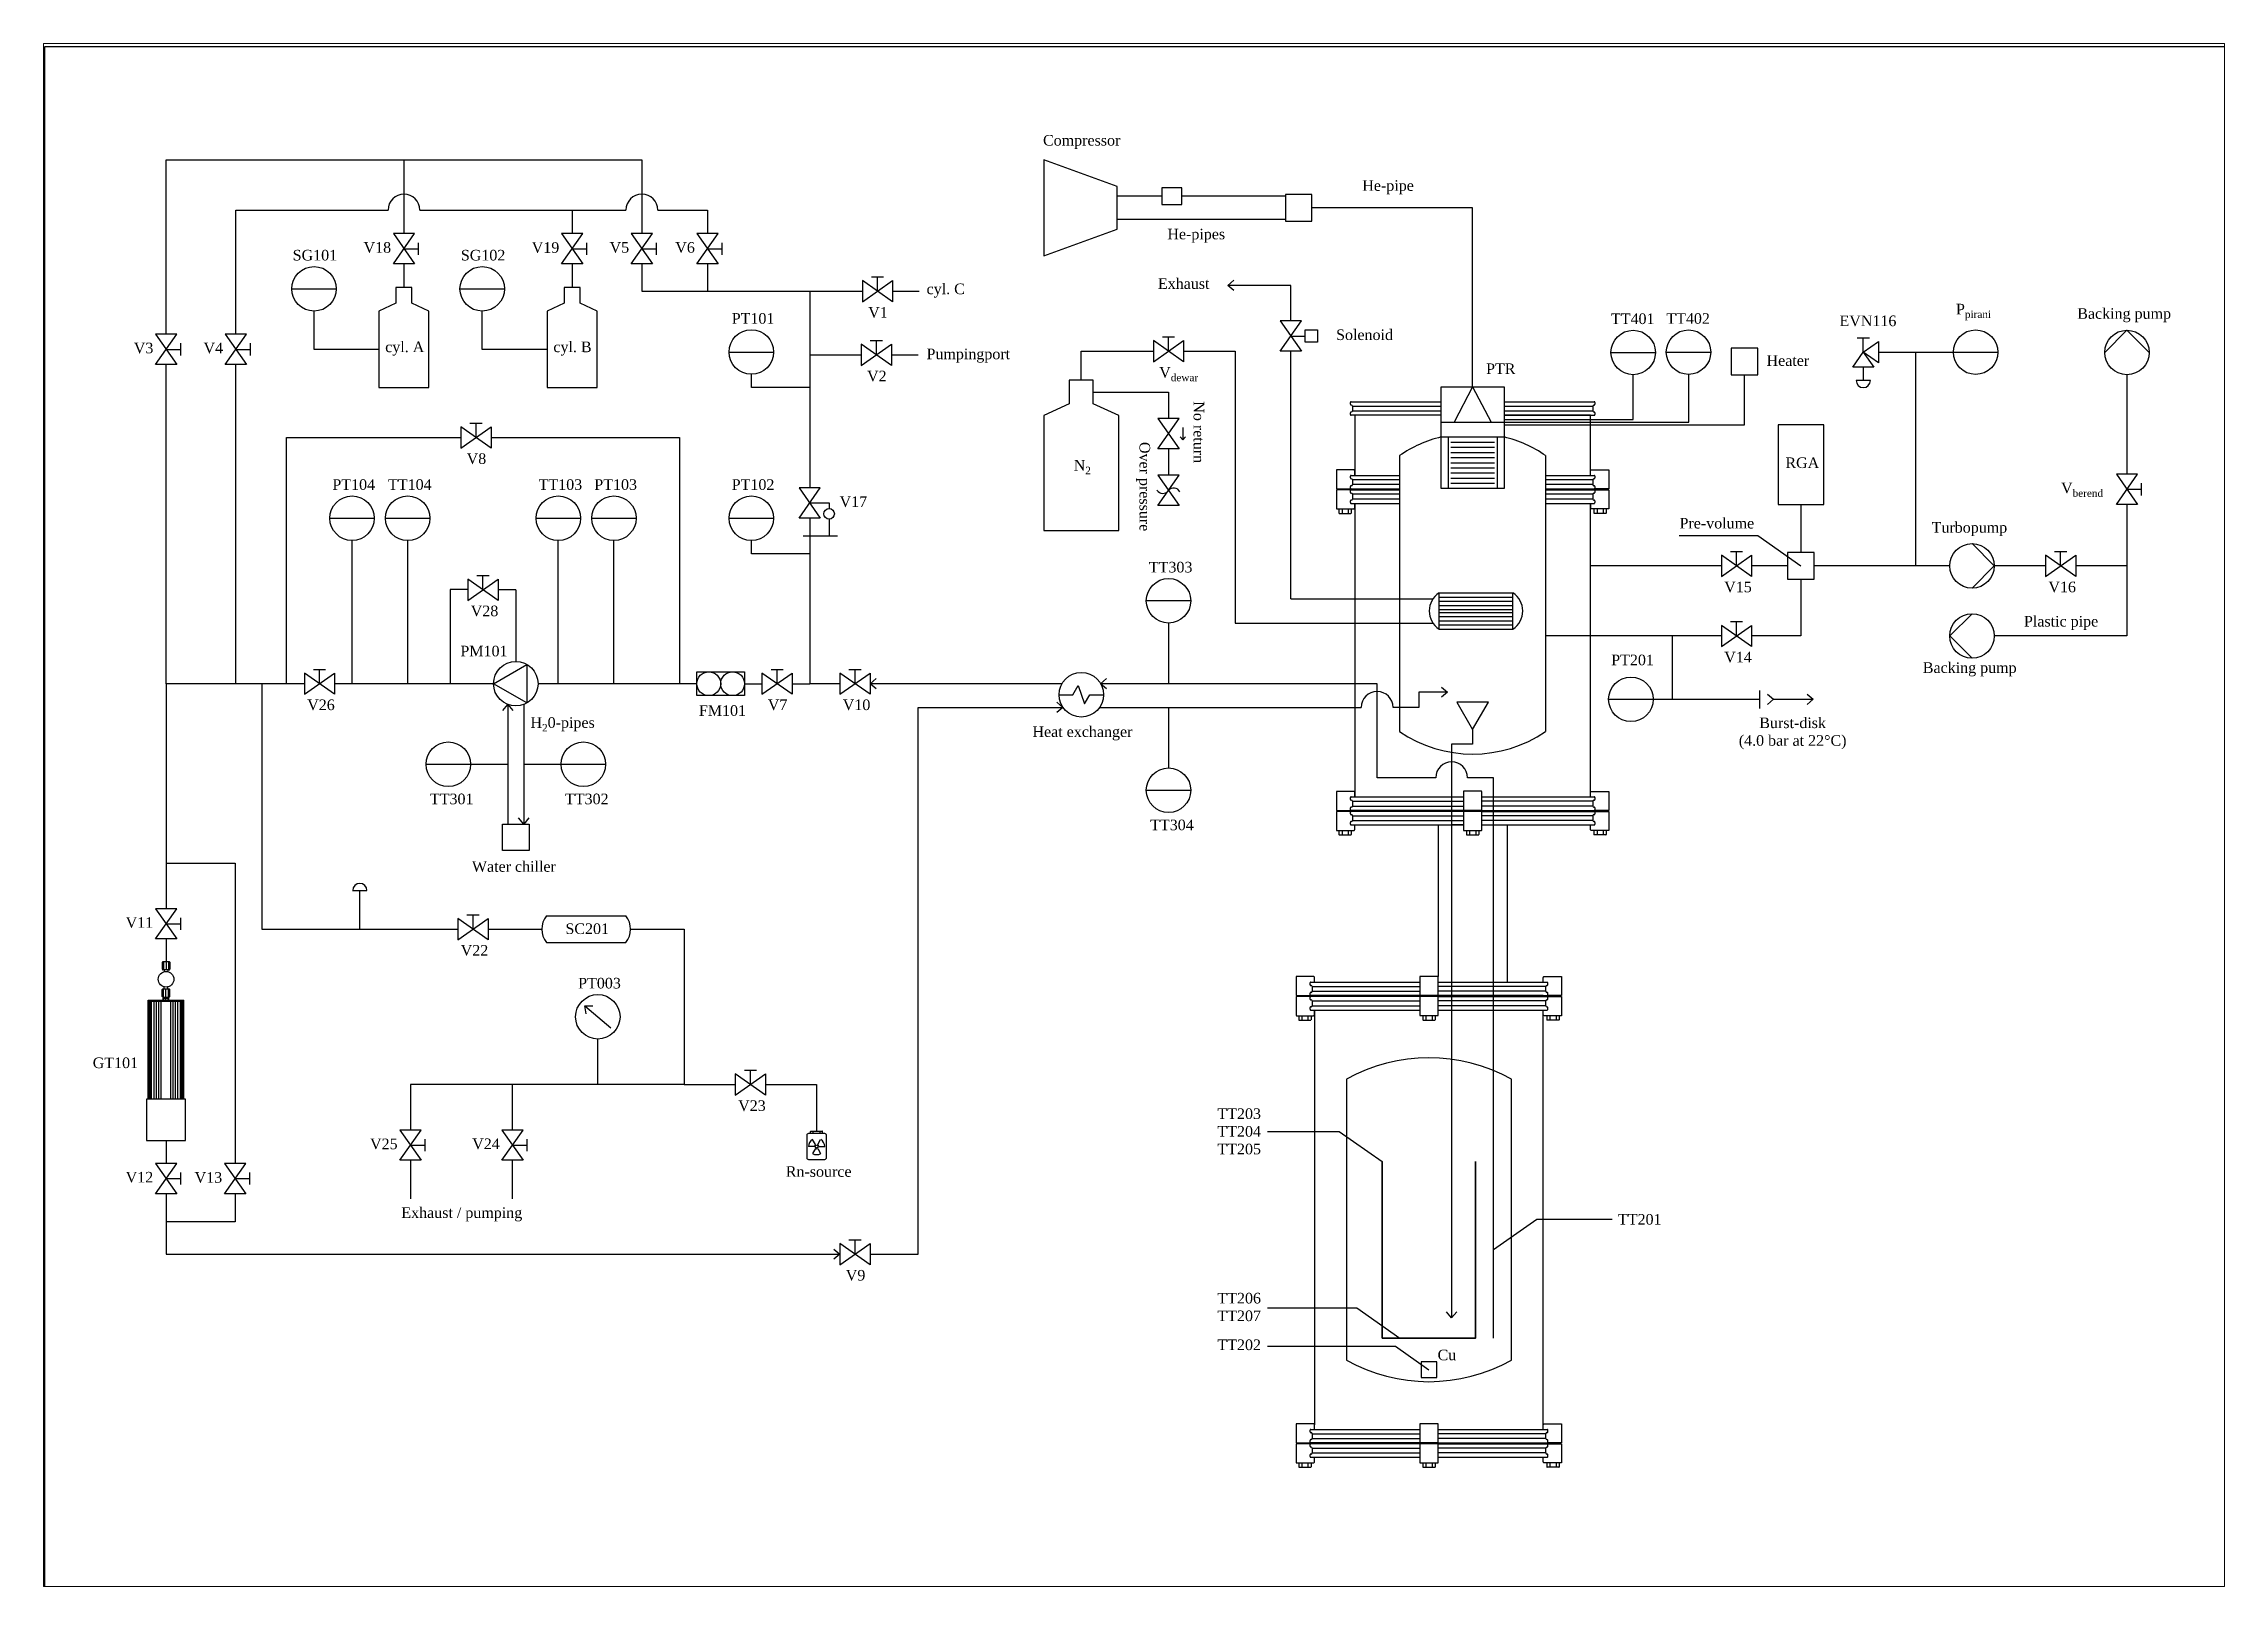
# Paper-space layout 'Layout1' of a CAD drawing. Header units: millimetres. Extents: x 30 to 267, y 21 to 189.
# The model-space entities are those that its viewports show. They can reach past a viewport. Long polylines and large blocks are cut down to what shows.
import ezdxf

# ---------------------------------------------------------------- set-up
doc = ezdxf.new("R2010")
doc.units = ezdxf.units.MM
doc.linetypes.add('ACAD_ISO02W100', pattern=[15, 12, -3])
doc.styles.get("Standard").update_dxf_attribs({"font": 'arial.ttf'})

psp = doc.layouts.get("Layout1")

msp = doc.modelspace()

# ---------------------------------------------------------------- texts
at = {"char_height": 20}
for s, insert, attachment_point in [('{\\fPalatino Linotype|b0|i0|c0|p18;Compressor}', (1884.4, 2803.1), 1), ('{\\fPalatino Linotype|b0|i0|c0|p18;He-pipe}', (2487.1, 2717.7), 1), ('{\\fPalatino Linotype|b0|i0|c0|p18;V18}', (601.8, 2600.9), 1), ('{\\fPalatino Linotype|b0|i0|c0|p18;V19}', (919.2, 2600.7), 1), ('{\\fPalatino Linotype|b0|i0|c0|p18;V5}', (1066.3, 2600.9), 1), ('{\\fPalatino Linotype|b0|i0|c0|p18;V6}', (1190.2, 2600.9), 1), ('{\\fPalatino Linotype|b0|i0|c0|p18;He-pipes}', (2119.1, 2626.2), 1), ('{\\fPalatino Linotype|b0|i0|c0|p18;SG101}', (468, 2586.3), 1), ('{\\fPalatino Linotype|b0|i0|c0|p18;SG102}', (785.5, 2586.3), 1), ('{\\fPalatino Linotype|b0|i0|c0|p18;cyl. C}', (1664.6, 2522.7), 1), ('{\\fPalatino Linotype|b0|i0|c0|p18;Exhaust}', (2101.3, 2532.7), 1), ('{\\fPalatino Linotype|b0|i0|c0|p18;V1}', (1554.4, 2478.4), 1), ('\\A1;{\\fPalatino Linotype|b0|i0|c0|p18;P\\H0.7x;\\S^ pirani;}', (3607.8, 2484.6), 1), ('{\\fPalatino Linotype|b0|i0|c0|p18;Backing pump}', (3836.7, 2476.3), 1), ('{\\fPalatino Linotype|b0|i0|c0|p18;PT101}', (1296.8, 2467), 1), ('{\\fPalatino Linotype|b0|i0|c0|p18;Solenoid}', (2437.6, 2436.2), 1), ('{\\fPalatino Linotype|b0|i0|c0|p18;TT401}', (2956.5, 2466.3), 1), ('{\\fPalatino Linotype|b0|i0|c0|p18;TT402}', (3061, 2466.8), 1), ('\\A1;{\\fPalatino Linotype|b0|i0|c0|p18;EVN116}', (3387.9, 2462.4), 1), ('{\\fPalatino Linotype|b0|i0|c0|p18;V3}', (168.1, 2411.2), 1), ('{\\fPalatino Linotype|b0|i0|c0|p18;V4}', (299.7, 2411.2), 1), ('{\\fPalatino Linotype|b0|i0|c0|p18;cyl. A}', (642.6, 2413.3), 1), ('{\\fPalatino Linotype|b0|i0|c0|p18;cyl. B}', (960.1, 2413.3), 1), ('{\\fPalatino Linotype|b0|i0|c0|p18;Pumpingport}', (1664.5, 2400), 1), ('{\\fPalatino Linotype|b0|i0|c0|p18;V2}', (1552.2, 2358.3), 1), ('\\A1;{\\fPalatino Linotype|b0|i0|c0|p18;V\\H0.7x;\\S^ dewar;}', (2103.7, 2365.3), 1), ('{\\fPalatino Linotype|b0|i0|c0|p18;PTR}', (2720.8, 2372.1), 1), ('{\\fPalatino Linotype|b0|i0|c0|p18;Heater}', (3250.2, 2387.5), 1), ('{\\fPalatino Linotype|b0|i0|c0|p18;V8}', (796.4, 2202.4), 1), ('\\A1;{\\fPalatino Linotype|b0|i0|c0|p18;N\\H0.7x;\\S^ 2;}', (1942.4, 2189.9), 1), ('{\\fPalatino Linotype|b0|i0|c0|p18;RGA}', (3285.8, 2194.7), 1), ('{\\fPalatino Linotype|b0|i0|c0|p18;PT104}', (543, 2153.5), 1), ('{\\fPalatino Linotype|b0|i0|c0|p18;TT104}', (648.1, 2153.5), 1), ('{\\fPalatino Linotype|b0|i0|c0|p18;TT103}', (932.3, 2153.5), 1), ('{\\fPalatino Linotype|b0|i0|c0|p18;PT103}', (1037.4, 2153.5), 1), ('{\\fPalatino Linotype|b0|i0|c0|p18;PT102}', (1296.8, 2153.5), 1), ('\\A1;{\\fPalatino Linotype|b0|i0|c0|p18;V\\H0.7x;\\S^ berend;}', (3806.1, 2147.1), 1), ('{\\fPalatino Linotype|b0|i0|c0|p18;V17}', (1500.4, 2121.3), 1), ('{\\fPalatino Linotype|b0|i0|c0|p18;Pre-volume}', (3085.9, 2080.6), 1), ('{\\fPalatino Linotype|b0|i0|c0|p18;Turbopump}', (3561.8, 2072.7), 1), ('{\\fPalatino Linotype|b0|i0|c0|p18;TT303}', (2084.2, 1997.7), 1), ('{\\fPalatino Linotype|b0|i0|c0|p18;V15}', (3170.3, 1960.3), 1), ('{\\fPalatino Linotype|b0|i0|c0|p18;V16}', (3782.2, 1960.3), 1), ('{\\fPalatino Linotype|b0|i0|c0|p18;V28}', (804.1, 1915.1), 1), ('{\\fPalatino Linotype|b0|i0|c0|p18;Plastic pipe}', (3736.1, 1895.6), 1), ('{\\fPalatino Linotype|b0|i0|c0|p18;PM101}', (784.6, 1839.4), 1), ('\\A1;{\\fPalatino Linotype|b0|i0|c0|p18;PT201}', (2957, 1822.6), 1), ('{\\fPalatino Linotype|b0|i0|c0|p18;V14}', (3170.3, 1828), 1), ('{\\fPalatino Linotype|b0|i0|c0|p18;Backing pump}', (3545.2, 1808.1), 1), ('{\\fPalatino Linotype|b0|i0|c0|p18;V26}', (495.4, 1738), 1), ('{\\fPalatino Linotype|b0|i0|c0|p18;V7}', (1364.9, 1738), 1), ('{\\fPalatino Linotype|b0|i0|c0|p18;V10}', (1506.4, 1738), 1), ('\\A1;{\\fPalatino Linotype|b0|i0|c0|p18;H\\H0.7x;\\S^ 2;\\H1.42857x;0-pipes}', (916.9, 1704.5), 1), ('{\\fPalatino Linotype|b0|i0|c0|p18;FM101}', (1234.8, 1727.1), 1), ('{\\fPalatino Linotype|b0|i0|c0|p18;Heat exchanger}', (1864.5, 1687.3), 1), ('\\pxqc;{\\fPalatino Linotype|b0|i0|c0|p18;Burst-disk\\P(4.0 bar at 22°C)}', (3158.2, 1704), 1), ('{\\fPalatino Linotype|b0|i0|c0|p18;TT301}', (727.1, 1560.4), 1), ('{\\fPalatino Linotype|b0|i0|c0|p18;TT302}', (982.1, 1560.4), 1), ('{\\fPalatino Linotype|b0|i0|c0|p18;TT304}', (2086.7, 1511.3), 1), ('\\A1;{\\fPalatino Linotype|b0|i0|c0|p18;Water chiller}', (806.3, 1432.9), 1), ('{\\fPalatino Linotype|b0|i0|c0|p18;V11}', (152.7, 1327.2), 1), ('{\\fPalatino Linotype|b0|i0|c0|p18;SC201}', (982.9, 1315.5), 1), ('{\\fPalatino Linotype|b0|i0|c0|p18;V22}', (785.2, 1274.8), 1), ('{\\fPalatino Linotype|b0|i0|c0|p18;PT003}', (1006.9, 1212.8), 1), ('{\\fPalatino Linotype|b0|i0|c0|p18;GT101}', (90.6, 1062.5), 1), ('{\\fPalatino Linotype|b0|i0|c0|p18;V23}', (1308.9, 981.7), 1), ('{\\fPalatino Linotype|b0|i0|c0|p18;TT203\\PTT204\\PTT205}', (2213.6, 966.5), 1), ('{\\fPalatino Linotype|b0|i0|c0|p18;V25}', (614, 909.5), 1), ('{\\fPalatino Linotype|b0|i0|c0|p18;V24}', (806.9, 909.7), 1), ('{\\fPalatino Linotype|b0|i0|c0|p18;V12}', (152.7, 846.7), 1), ('{\\fPalatino Linotype|b0|i0|c0|p18;V13}', (282.9, 846.2), 1), ('{\\fPalatino Linotype|b0|i0|c0|p18;Rn-source}', (1398.8, 857.4), 1), ('{\\fPalatino Linotype|b0|i0|c0|p18;Exhaust / pumping}', (673.1, 779.8), 1), ('{\\fPalatino Linotype|b0|i0|c0|p18;TT201}', (3052, 767.2), 3), ('{\\fPalatino Linotype|b0|i0|c0|p18;V9}', (1512, 661.7), 1), ('{\\fPalatino Linotype|b0|i0|c0|p18;TT206\\PTT207}', (2213.6, 618.5), 1), ('{\\fPalatino Linotype|b0|i0|c0|p18;TT202}', (2213.6, 530.5), 1), ('{\\fPalatino Linotype|b0|i0|c0|p18;Cu}', (2629.2, 511.3), 1)]:
    msp.add_mtext_dynamic_manual_height_columns(s, width=282.426, gutter_width=12.5, heights=[0], dxfattribs=dict(at, insert=insert, attachment_point=attachment_point))
at = {"char_height": 20, "attachment_point": 1, "rotation": 270}
for s, insert in [('{\\fPalatino Linotype|b0|i0|c0|p18;No return}', (2188.6, 2300.5)), ('{\\fPalatino Linotype|b0|i0|c0|p18;Over pressure}', (2086.6, 2223.9))]:
    msp.add_mtext_dynamic_manual_height_columns(s, width=282.426, gutter_width=12.5, heights=[0], dxfattribs=dict(at, insert=insert))

# ---------------------------------------------------------------- linework, layer by layer
for p, q in [((2341.8, 2687.7), (2341.8, 2643.6)), ((1600.5, 2508.3), (1650.5, 2508.3)), ((1598.4, 2388.1), (1648.4, 2388.1)), ((3461.4, 2393.3), (3602.9, 2393.3)), ((3432.8, 2364.8), (3432.8, 2339.8)), ((2635.9, 2233.3), (2754.6, 2233.3)), ((2649, 2233.3), (2649, 2136.1)), ((2654, 2223.6), (2736.5, 2223.6)), ((2741.5, 2233.3), (2741.5, 2136.1)), ((2121.3, 2211), (2121.3, 2161)), ((2654, 2213.9), (2736.5, 2213.9)), ((2654, 2204.2), (2736.5, 2204.2)), ((2654, 2194.5), (2736.5, 2194.5)), ((2654, 2184.8), (2736.5, 2184.8)), ((2654, 2175.1), (2736.5, 2175.1)), ((2654, 2165.4), (2736.5, 2165.4)), ((2654, 2155.7), (2736.5, 2155.7)), ((2654, 2146), (2736.5, 2146)), ((1496.6, 2046.1), (1431.3, 2046.1)), ((798.7, 1945.3), (765.3, 1945.3)), ((765.3, 1945.3), (765.3, 1767.8)), ((889.2, 1944.9), (855.8, 1944.9)), ((889.2, 1944.9), (889.2, 1809.8)), ((2631.9, 1939.1), (2771.4, 1939.1)), ((2631.9, 1870.8), (2631.9, 1939.1)), ((2631.9, 1939.1), (2771.4, 1939.1)), ((2631.9, 1870.8), (2631.9, 1939.1)), ((2771.4, 1870.8), (2771.4, 1939.1)), ((2771.4, 1870.8), (2771.4, 1939.1)), ((2631.9, 1931.2), (2771.4, 1931.2)), ((2631.9, 1931.2), (2771.4, 1931.2)), ((2631.9, 1923.3), (2771.4, 1923.3)), ((2631.9, 1923.3), (2771.4, 1923.3)), ((2631.9, 1915.4), (2771.4, 1915.4)), ((2631.9, 1915.4), (2771.4, 1915.4)), ((2631.9, 1907.5), (2771.4, 1907.5)), ((2631.9, 1907.5), (2771.4, 1907.5)), ((2631.9, 1902.4), (2771.4, 1902.4)), ((2631.9, 1902.4), (2771.4, 1902.4)), ((2631.9, 1894.5), (2771.4, 1894.5)), ((2631.9, 1894.5), (2771.4, 1894.5)), ((2121.3, 1882.2), (2121.3, 1767.8)), ((2631.9, 1886.6), (2771.4, 1886.6)), ((2631.9, 1886.6), (2771.4, 1886.6)), ((2631.9, 1878.7), (2771.4, 1878.7)), ((2631.9, 1878.7), (2771.4, 1878.7)), ((2631.9, 1870.8), (2771.4, 1870.8)), ((2631.9, 1870.8), (2771.4, 1870.8)), ((1320.9, 1767.8), (1353.9, 1767.8)), ((1320.9, 1767.8), (1353.9, 1767.8)), ((1411, 1767.8), (1444, 1767.8)), ((3263.1, 1738.3), (3338.1, 1738.3)), ((874.2, 1728.6), (874.2, 1503)), ((904.2, 1728.6), (904.2, 1503)), ((1991.2, 1723.1), (2485.1, 1723.1)), ((2121.3, 1723.1), (2121.3, 1608.8)), ((803.7, 1615.8), (874.2, 1615.8)), ((904.2, 1615.8), (974.7, 1615.8)), ((229, 1429), (229, 1343.2)), ((947, 1329.6), (1097, 1329.6)), ((229, 1286.1), (229, 1243.2)), ((947, 1279.6), (1097, 1279.6)), ((221.9, 1242.1), (221.9, 1228.9)), ((234.8, 1243.2), (223.1, 1243.2)), ((224.4, 1243.2), (224.4, 1227.8)), ((229, 1243.2), (229, 1227.8)), ((233.5, 1243.2), (233.5, 1227.8)), ((236, 1242.1), (236, 1228.9)), ((234.8, 1227.8), (223.1, 1227.8)), ((225.4, 1191.9), (225.4, 1195.8)), ((225.6, 1227.8), (225.6, 1224.4)), ((232.2, 1191.9), (232.2, 1195.7)), ((232.3, 1227.8), (232.3, 1224.4)), ((194.9, 1170.9), (262.8, 1170.9)), ((194.9, 1168.6), (262.8, 1168.6)), ((221.8, 1177.7), (221.8, 1190.8)), ((222.9, 1191.9), (234.7, 1191.9)), ((222.9, 1176.6), (234.7, 1176.6)), ((223.2, 1170.9), (223.2, 1174.3)), ((223.2, 1174.3), (234.5, 1174.3)), ((224.3, 1176.6), (224.3, 1191.9)), ((225, 1170.9), (225, 1174.3)), ((226.1, 1174.3), (226.1, 1176.5)), ((227.7, 1174.3), (227.7, 1176.5)), ((228.8, 1176.6), (228.8, 1191.9)), ((228.8, 1170.9), (228.8, 1174.3)), ((230, 1174.3), (230, 1176.5)), ((231.5, 1174.3), (231.5, 1176.5)), ((232.7, 1170.9), (232.7, 1174.3)), ((233.4, 1176.6), (233.4, 1191.9)), ((234.5, 1170.9), (234.5, 1174.3)), ((235.9, 1177.7), (235.9, 1190.8)), ((1019.4, 1159.9), (1068.5, 1118.7)), ((1445.6, 918.9), (1445.6, 923)), ((1446.4, 923.8), (1467.5, 923.8)), ((1454.9, 898.2), (1449.3, 907.8)), ((1450.5, 918.9), (1450.5, 923.8)), ((1459.1, 898.2), (1464.6, 907.8)), ((1463.5, 918.9), (1463.5, 923.8)), ((1468.3, 918.9), (1468.3, 923)), ((1452.8, 894.6), (1441.7, 894.6)), ((1454.9, 891), (1449.3, 881.3)), ((1459.1, 891), (1464.6, 881.3)), ((1461.2, 894.6), (1472.3, 894.6))]:
    msp.add_line(p, q)
at = {"color": 252, "true_color": 0x939598}
for p, q in [((2465.8, 2299.8), (2635.9, 2299.8)), ((2466.3, 2293.6), (2465.8, 2293.6)), ((2466.3, 2280.4), (2465.8, 2280.4)), ((2635.9, 2274.2), (2465.8, 2274.2)), ((2468.3, 2291.5), (2468.3, 2282.5)), ((2468.3, 2291.5), (2635.9, 2291.5)), ((2468.3, 2282.5), (2635.9, 2282.5)), ((2754.6, 2299.8), (2924.8, 2299.8)), ((2754.6, 2291.5), (2922.2, 2291.5)), ((2754.6, 2282.5), (2922.2, 2282.5)), ((2754.6, 2274.2), (2924.8, 2274.2)), ((2922.2, 2291.5), (2922.2, 2282.5)), ((2924.3, 2293.6), (2924.8, 2293.6)), ((2924.3, 2280.4), (2924.8, 2280.4)), ((2465.8, 2160.7), (2557.3, 2160.7)), ((2466.3, 2154.5), (2465.8, 2154.5)), ((2466.3, 2141.4), (2465.8, 2141.4)), ((2468.3, 2152.5), (2468.3, 2143.4)), ((2557.3, 2152.5), (2468.3, 2152.5)), ((2557.3, 2143.4), (2468.3, 2143.4)), ((2833.2, 2160.7), (2924.7, 2160.7)), ((2922.2, 2152.5), (2833.2, 2152.5)), ((2922.2, 2143.4), (2833.2, 2143.4)), ((2922.2, 2152.5), (2922.2, 2143.4)), ((2924.2, 2154.5), (2924.7, 2154.5)), ((2924.2, 2141.4), (2924.7, 2141.4)), ((2447.1, 2135.2), (2447.1, 2133.5)), ((2457.5, 2135.2), (2457.5, 2133.5)), ((2465.8, 2135.2), (2557.3, 2135.2)), ((2465.8, 2133.5), (2557.3, 2133.5)), ((2466.3, 2127.3), (2465.8, 2127.3)), ((2466.3, 2114.2), (2465.8, 2114.2)), ((2465.8, 2108), (2557.3, 2108)), ((2468.3, 2135.2), (2468.3, 2133.5)), ((2468.3, 2125.3), (2468.3, 2116.2)), ((2557.3, 2125.3), (2468.3, 2125.3)), ((2557.3, 2116.2), (2468.3, 2116.2)), ((2833.2, 2135.2), (2924.7, 2135.2)), ((2833.2, 2133.5), (2924.7, 2133.5)), ((2922.2, 2125.3), (2833.2, 2125.3)), ((2922.2, 2116.2), (2833.2, 2116.2)), ((2833.2, 2108), (2924.7, 2108)), ((2922.2, 2135.2), (2922.2, 2133.5)), ((2922.2, 2125.3), (2922.2, 2116.2)), ((2924.2, 2127.3), (2924.7, 2127.3)), ((2924.2, 2114.2), (2924.7, 2114.2)), ((2933, 2135.2), (2933, 2133.5)), ((2943.4, 2135.2), (2943.4, 2133.5)), ((2443, 2097.4), (2443, 2089.6)), ((2443.4, 2089.2), (2446.3, 2089.2)), ((2446.3, 2089.2), (2462.8, 2089.2)), ((2448.8, 2097.4), (2448.8, 2089.2)), ((2460.3, 2097.4), (2460.3, 2089.2)), ((2462.8, 2089.2), (2465.7, 2089.2)), ((2466.1, 2097.4), (2466.1, 2089.6)), ((2924.4, 2097.4), (2924.4, 2089.6)), ((2927.7, 2089.2), (2924.8, 2089.2)), ((2944.2, 2089.2), (2927.7, 2089.2)), ((2930.2, 2097.4), (2930.2, 2089.2)), ((2941.7, 2097.4), (2941.7, 2089.2)), ((2947.1, 2089.2), (2944.2, 2089.2)), ((2947.5, 2097.4), (2947.5, 2089.6)), ((2447.1, 1528.6), (2447.1, 1526.9)), ((2457.5, 1528.6), (2457.5, 1526.9)), ((2465.8, 1554.1), (2678, 1554.1)), ((2466.3, 1548), (2465.8, 1548)), ((2466.3, 1534.8), (2465.8, 1534.8)), ((2678, 1528.6), (2465.8, 1528.6)), ((2678, 1526.9), (2465.8, 1526.9)), ((2468.3, 1545.9), (2468.3, 1536.9)), ((2468.3, 1545.9), (2678, 1545.9)), ((2468.3, 1536.9), (2678, 1536.9)), ((2468.3, 1528.6), (2468.3, 1526.9)), ((2712.5, 1528.6), (2678, 1528.6)), ((2712.5, 1526.9), (2678, 1526.9)), ((2690.1, 1528.6), (2690.1, 1526.9)), ((2700.4, 1528.6), (2700.4, 1526.9)), ((2712.5, 1554.1), (2924.8, 1554.1)), ((2922.2, 1545.9), (2712.5, 1545.9)), ((2922.2, 1536.9), (2712.5, 1536.9)), ((2712.5, 1528.6), (2924.8, 1528.6)), ((2712.5, 1526.9), (2922.2, 1526.9)), ((2922.2, 1545.9), (2922.2, 1536.9)), ((2922.2, 1528.6), (2922.2, 1526.9)), ((2922.2, 1526.9), (2924.8, 1526.9)), ((2924.3, 1548), (2924.8, 1548)), ((2924.3, 1534.8), (2924.8, 1534.8)), ((2933.1, 1528.6), (2933.1, 1526.9)), ((2943.4, 1528.6), (2943.4, 1526.9)), ((2443, 1490.8), (2443, 1483)), ((2443.4, 1482.6), (2446.3, 1482.6)), ((2446.3, 1482.6), (2462.8, 1482.6)), ((2448.8, 1490.8), (2448.8, 1482.6)), ((2460.3, 1490.8), (2460.3, 1482.6)), ((2462.8, 1482.6), (2465.7, 1482.6)), ((2466.3, 1520.8), (2465.8, 1520.8)), ((2466.3, 1507.6), (2465.8, 1507.6)), ((2465.8, 1501.4), (2678, 1501.4)), ((2466.1, 1490.8), (2466.1, 1483)), ((2468.3, 1518.7), (2468.3, 1509.7)), ((2468.3, 1518.7), (2678, 1518.7)), ((2468.3, 1509.7), (2678, 1509.7)), ((2630, 1501.4), (2630, 1215.2)), ((2683.8, 1490.9), (2683.8, 1483)), ((2684.2, 1482.6), (2706.5, 1482.6)), ((2689.6, 1490.9), (2689.6, 1482.6)), ((2701.1, 1490.9), (2701.1, 1482.6)), ((2706.9, 1490.9), (2706.9, 1483)), ((2922.2, 1518.7), (2712.5, 1518.7)), ((2922.2, 1509.7), (2712.5, 1509.7)), ((2712.5, 1501.4), (2917.7, 1501.4)), ((2712.5, 1501.4), (2924.8, 1501.4)), ((2760.5, 1501.4), (2760.5, 1204.7)), ((2922.2, 1518.7), (2922.2, 1509.7)), ((2924.3, 1520.8), (2924.8, 1520.8)), ((2924.3, 1507.6), (2924.8, 1507.6)), ((2924.4, 1490.8), (2924.4, 1483)), ((2927.7, 1482.6), (2924.8, 1482.6)), ((2944.2, 1482.6), (2927.7, 1482.6)), ((2930.2, 1490.8), (2930.2, 1482.6)), ((2941.8, 1490.8), (2941.8, 1482.6)), ((2947.1, 1482.6), (2944.2, 1482.6)), ((2947.5, 1490.8), (2947.5, 1483)), ((2389.9, 1204.7), (2397, 1204.7)), ((2390.4, 1198.5), (2389.9, 1198.5)), ((2392.5, 1196.5), (2392.5, 1187.4)), ((2392.5, 1196.5), (2397, 1196.5)), ((2397, 1204.7), (2595.6, 1204.7)), ((2397, 1196.5), (2595.6, 1196.5)), ((2630.1, 1204.7), (2828.7, 1204.7)), ((2828.7, 1196.5), (2630.1, 1196.5)), ((2828.7, 1204.7), (2835.8, 1204.7)), ((2833.2, 1196.5), (2828.7, 1196.5)), ((2833.2, 1196.5), (2833.2, 1187.4)), ((2835.3, 1198.5), (2835.8, 1198.5)), ((2371.3, 1179.2), (2371.3, 1177.5)), ((2381.6, 1179.2), (2381.6, 1177.5)), ((2390.4, 1185.4), (2389.9, 1185.4)), ((2397, 1179.2), (2389.9, 1179.2)), ((2397, 1177.5), (2389.9, 1177.5)), ((2390.4, 1171.3), (2389.9, 1171.3)), ((2390.4, 1158.2), (2389.9, 1158.2)), ((2392.5, 1187.4), (2397, 1187.4)), ((2392.5, 1179.2), (2392.5, 1177.5)), ((2392.5, 1169.3), (2392.5, 1160.2)), ((2392.5, 1169.3), (2397, 1169.3)), ((2392.5, 1160.2), (2397, 1160.2)), ((2397, 1187.4), (2595.6, 1187.4)), ((2828.7, 1179.2), (2397, 1179.2)), ((2595.6, 1179.2), (2397, 1179.2)), ((2595.6, 1177.5), (2397, 1177.5)), ((2397, 1169.3), (2595.6, 1169.3)), ((2397, 1160.2), (2595.6, 1160.2)), ((2630.1, 1179.2), (2595.6, 1179.2)), ((2630.1, 1177.5), (2595.6, 1177.5)), ((2607.7, 1179.2), (2607.7, 1177.5)), ((2618, 1179.2), (2618, 1177.5)), ((2618.6, 1179.2), (2749.2, 1179.2)), ((2828.7, 1187.4), (2630.1, 1187.4)), ((2630.1, 1179.2), (2828.7, 1179.2)), ((2630.1, 1177.5), (2828.7, 1177.5)), ((2828.7, 1169.3), (2630.1, 1169.3)), ((2828.7, 1160.2), (2630.1, 1160.2)), ((2833.2, 1187.4), (2828.7, 1187.4)), ((2828.7, 1179.2), (2835.8, 1179.2)), ((2828.7, 1177.5), (2835.8, 1177.5)), ((2833.2, 1169.3), (2828.7, 1169.3)), ((2833.2, 1160.2), (2828.7, 1160.2)), ((2833.2, 1179.2), (2833.2, 1177.5)), ((2833.2, 1169.3), (2833.2, 1160.2)), ((2835.3, 1185.4), (2835.8, 1185.4)), ((2835.3, 1171.3), (2835.8, 1171.3)), ((2835.3, 1158.2), (2835.8, 1158.2)), ((2844.1, 1179.2), (2844.1, 1177.5)), ((2854.4, 1179.2), (2854.4, 1177.5)), ((2367.1, 1141.4), (2367.1, 1133.6)), ((2367.5, 1133.2), (2370.4, 1133.2)), ((2370.4, 1133.2), (2387, 1133.2)), ((2372.9, 1141.4), (2372.9, 1133.2)), ((2384.5, 1141.4), (2384.5, 1133.2)), ((2387, 1133.2), (2389.8, 1133.2)), ((2389.9, 1152), (2397, 1152)), ((2390.3, 1141.4), (2390.3, 1133.6)), ((2397, 1152), (2397, 369.7)), ((2397, 1152), (2595.6, 1152)), ((2601.4, 1141.5), (2601.4, 1133.6)), ((2601.8, 1133.2), (2624.1, 1133.2)), ((2607.2, 1141.5), (2607.2, 1133.2)), ((2618.7, 1141.5), (2618.7, 1133.2)), ((2624.5, 1141.5), (2624.5, 1133.6)), ((2630.1, 1152), (2828.7, 1152)), ((2828.7, 369.4), (2828.7, 1152)), ((2828.7, 1152), (2835.8, 1152)), ((2835.4, 1141.4), (2835.4, 1133.6)), ((2838.7, 1133.2), (2835.9, 1133.2)), ((2855.3, 1133.2), (2838.7, 1133.2)), ((2841.2, 1141.4), (2841.2, 1133.2)), ((2852.8, 1141.4), (2852.8, 1133.2)), ((2858.2, 1133.2), (2855.3, 1133.2)), ((2858.6, 1141.4), (2858.6, 1133.6)), ((2371.3, 335.4), (2371.3, 333.7)), ((2381.6, 335.4), (2381.6, 333.7)), ((2389.9, 360.9), (2397, 360.9)), ((2390.4, 354.7), (2389.9, 354.7)), ((2390.4, 341.6), (2389.9, 341.6)), ((2397, 335.4), (2389.9, 335.4)), ((2397, 333.7), (2389.9, 333.7)), ((2392.5, 352.7), (2392.5, 343.6)), ((2392.5, 352.7), (2397, 352.7)), ((2392.5, 343.6), (2397, 343.6)), ((2392.5, 335.4), (2392.5, 333.7)), ((2397, 360.9), (2595.6, 360.9)), ((2397, 352.7), (2595.6, 352.7)), ((2397, 343.6), (2595.6, 343.6)), ((2595.6, 335.4), (2397, 335.4)), ((2595.6, 333.7), (2397, 333.7)), ((2630.1, 335.4), (2595.6, 335.4)), ((2630.1, 333.7), (2595.6, 333.7)), ((2607.7, 335.4), (2607.7, 333.7)), ((2618, 335.4), (2618, 333.7)), ((2630.1, 360.9), (2828.7, 360.9)), ((2828.7, 352.7), (2630.1, 352.7)), ((2828.7, 343.6), (2630.1, 343.6)), ((2630.1, 335.4), (2828.7, 335.4)), ((2630.1, 333.7), (2828.7, 333.7)), ((2828.7, 360.9), (2835.8, 360.9)), ((2833.2, 352.7), (2828.7, 352.7)), ((2833.2, 343.6), (2828.7, 343.6)), ((2828.7, 335.4), (2835.8, 335.4)), ((2828.7, 333.7), (2835.8, 333.7)), ((2833.2, 352.7), (2833.2, 343.6)), ((2833.2, 335.4), (2833.2, 333.7)), ((2835.3, 354.7), (2835.8, 354.7)), ((2835.3, 341.6), (2835.8, 341.6)), ((2844.1, 335.4), (2844.1, 333.7)), ((2854.4, 335.4), (2854.4, 333.7)), ((2367.1, 297.6), (2367.1, 289.8)), ((2367.5, 289.4), (2370.4, 289.4)), ((2370.4, 289.4), (2387, 289.4)), ((2372.9, 297.6), (2372.9, 289.4)), ((2384.5, 297.6), (2384.5, 289.4)), ((2387, 289.4), (2389.8, 289.4)), ((2390.4, 327.5), (2389.9, 327.5)), ((2390.4, 314.4), (2389.9, 314.4)), ((2389.9, 308.2), (2397, 308.2)), ((2390.3, 297.6), (2390.3, 289.8)), ((2392.5, 325.5), (2392.5, 316.4)), ((2392.5, 325.5), (2397, 325.5)), ((2392.5, 316.4), (2397, 316.4)), ((2397, 325.5), (2595.6, 325.5)), ((2397, 316.4), (2595.6, 316.4)), ((2397, 308.2), (2595.6, 308.2)), ((2601.4, 297.7), (2601.4, 289.8)), ((2601.8, 289.4), (2624.1, 289.4)), ((2607.2, 297.7), (2607.2, 289.4)), ((2618.7, 297.7), (2618.7, 289.4)), ((2624.5, 297.7), (2624.5, 289.8)), ((2828.7, 325.5), (2630.1, 325.5)), ((2828.7, 316.4), (2630.1, 316.4)), ((2630.1, 308.2), (2828.7, 308.2)), ((2833.2, 325.5), (2828.7, 325.5)), ((2833.2, 316.4), (2828.7, 316.4)), ((2828.7, 308.2), (2835.8, 308.2)), ((2833.2, 325.5), (2833.2, 316.4)), ((2835.3, 327.5), (2835.8, 327.5)), ((2835.3, 314.4), (2835.8, 314.4)), ((2835.4, 297.6), (2835.4, 289.8)), ((2838.7, 289.4), (2835.9, 289.4)), ((2855.3, 289.4), (2838.7, 289.4)), ((2841.2, 297.6), (2841.2, 289.4)), ((2852.8, 297.6), (2852.8, 289.4)), ((2858.2, 289.4), (2855.3, 289.4)), ((2858.6, 297.6), (2858.6, 289.8))]:
    msp.add_line(p, q, dxfattribs=at)
for points in [[(0, 2970), (4200, 2970), (4200, 0), (0, 0), (0, 2970)], [(229, 2427.2), (229, 2756.2), (1127.1, 2756.2), (1127.1, 2616.9)], [(678, 2756.2), (678, 2616.9)], [(1885.8, 2756.2), (1885.8, 2575.1), (2024.6, 2625.6), (2024.6, 2705.7), (1885.8, 2756.2)], [(2108.7, 2687.7), (2024.6, 2687.7)], [(2108.7, 2703.3), (2108.7, 2672.2), (2146.6, 2672.2), (2146.6, 2703.3), (2108.7, 2703.3)], [(2341.8, 2687.7), (2146.6, 2687.7)], [(2341.8, 2690.6), (2341.8, 2640.6), (2391.8, 2640.6), (2391.8, 2690.6), (2341.8, 2690.6)], [(360.5, 2427.2), (360.5, 2661.4), (648, 2661.4)], [(708, 2661.4), (1097.1, 2661.4)], [(995.5, 2661.4), (995.5, 2616.9)], [(1157.1, 2661.4), (1251, 2661.4), (1251, 2616.9)], [(2341.8, 2643.6), (2024.6, 2643.6)], [(2695.3, 2328), (2695.3, 2665.6), (2391.8, 2665.6)], [(698, 2616.9), (658, 2616.9), (698, 2559.7), (658, 2559.7), (698, 2616.9)], [(705, 2599.8), (705, 2576.8)], [(1015.5, 2616.9), (975.5, 2616.9), (1015.5, 2559.7), (975.5, 2559.7), (1015.5, 2616.9)], [(1022.5, 2599.8), (1022.5, 2576.8)], [(1147.1, 2616.9), (1107.1, 2616.9), (1147.1, 2559.7), (1107.1, 2559.7), (1147.1, 2616.9)], [(1154.1, 2599.8), (1154.1, 2576.8)], [(1271, 2616.9), (1231, 2616.9), (1271, 2559.7), (1231, 2559.7), (1271, 2616.9)], [(1278, 2599.8), (1278, 2576.8)], [(678, 2588.3), (705, 2588.3)], [(678, 2559.7), (678, 2515.2)], [(995.5, 2588.3), (1022.5, 2588.3)], [(995.5, 2559.7), (995.5, 2515.2)], [(1127.1, 2588.3), (1154.1, 2588.3)], [(1127.1, 2559.7), (1127.1, 2508.3), (1543.4, 2508.3)], [(1251, 2588.3), (1278, 2588.3)], [(1251, 2559.7), (1251, 2508.3)], [(466.3, 2512.8), (550.3, 2512.8)], [(630.8, 2326.5), (725.2, 2326.5), (725.2, 2470.8), (693.1, 2485.8), (693.1, 2515.2), (662.9, 2515.2), (662.9, 2485.8), (630.8, 2470.8), (630.8, 2326.5)], [(783.8, 2512.8), (867.8, 2512.8)], [(948.3, 2326.5), (1042.7, 2326.5), (1042.7, 2470.8), (1010.6, 2485.8), (1010.6, 2515.2), (980.4, 2515.2), (980.4, 2485.8), (948.3, 2470.8), (948.3, 2326.5)], [(1543.4, 2528.3), (1543.4, 2488.3), (1600.5, 2528.3), (1600.5, 2488.3), (1543.4, 2528.3)], [(1560.5, 2535.3), (1583.5, 2535.3)], [(1572, 2508.3), (1572, 2535.3)], [(2244.7, 2509.7), (2233.2, 2519.3), (2244.7, 2529)], [(2352.3, 2452.2), (2352.3, 2519.3), (2233.2, 2519.3)], [(630.8, 2398.6), (508.3, 2398.6), (508.3, 2470.8)], [(948.3, 2398.6), (825.8, 2398.6), (825.8, 2470.8)], [(1444, 2508.3), (1444, 2137.5)], [(2372.3, 2452.2), (2332.3, 2452.2), (2372.3, 2395.1), (2332.3, 2395.1), (2372.3, 2452.2)], [(2379.3, 2435.2), (2402.3, 2435.2), (2402.3, 2412.2), (2379.3, 2412.2), (2379.3, 2435.2)], [(3888.5, 2392.7), (3930.5, 2434.7), (3972.5, 2392.7)], [(249, 2427.2), (209, 2427.2), (249, 2370.1), (209, 2370.1), (249, 2427.2)], [(229, 2398.6), (256, 2398.6)], [(256, 2410.1), (256, 2387.1)], [(380.5, 2427.2), (340.5, 2427.2), (380.5, 2370.1), (340.5, 2370.1), (380.5, 2427.2)], [(360.5, 2398.6), (387.5, 2398.6)], [(387.5, 2410.1), (387.5, 2387.1)], [(1291.8, 2393.5), (1375.8, 2393.5)], [(1444, 2388.1), (1541.2, 2388.1)], [(1541.2, 2408.1), (1541.2, 2368.1), (1598.4, 2408.1), (1598.4, 2368.1), (1541.2, 2408.1)], [(1558.3, 2415.1), (1581.3, 2415.1)], [(1569.8, 2388.1), (1569.8, 2415.1)], [(1956.6, 2340.2), (1956.6, 2395.1), (2092.7, 2395.1)], [(2092.7, 2415.1), (2092.7, 2375.1), (2149.8, 2415.1), (2149.8, 2375.1), (2092.7, 2415.1)], [(2109.8, 2422.1), (2132.8, 2422.1)], [(2121.3, 2395.1), (2121.3, 2422.1)], [(2149.8, 2395.1), (2246.8, 2395.1), (2246.8, 1882.2), (2620.4, 1882.2)], [(2352.3, 2423.7), (2379.3, 2423.7)], [(2352.3, 1927.7), (2352.3, 2395.1)], [(2956.4, 2392.7), (3040.4, 2392.7)], [(3060.9, 2393.3), (3144.9, 2393.3)], [(3183.5, 2400.7), (3183.5, 2350.7), (3233.5, 2350.7), (3233.5, 2400.7), (3183.5, 2400.7)], [(3421.3, 2420.3), (3444.3, 2420.3)], [(3432.8, 2393.3), (3432.8, 2420.3)], [(3532.1, 1990.1), (3532.1, 2393.3)], [(3602.9, 2393.3), (3686.9, 2393.3)], [(490, 1767.8), (229, 1767.8), (229, 2370.1)], [(360.5, 1767.8), (360.5, 2370.1)], [(1444, 2326.5), (1333.8, 2326.5), (1333.8, 2351.5)], [(2754.6, 2261.1), (3103.4, 2261.1), (3103.4, 2350.7)], [(2754.6, 2256.1), (3208.5, 2256.1), (3208.5, 2350.7)], [(2754.6, 2266.1), (2998.4, 2266.1), (2998.4, 2350.7)], [(3930.5, 2350.7), (3930.5, 2163.1)], [(1885.8, 2057.1), (2027.4, 2057.1), (2027.4, 2273.6), (1979.2, 2296.1), (1979.2, 2340.2), (1934, 2340.2), (1934, 2296.1), (1885.8, 2273.6), (1885.8, 2057.1)], [(1979.2, 2318.1), (2121.3, 2318.1), (2121.3, 2268.1)], [(2635.9, 2328), (2754.6, 2328), (2754.6, 2136.1), (2635.9, 2136.1), (2635.9, 2328)], [(2695.3, 2328), (2660.4, 2261.1)], [(2695.3, 2328), (2730.1, 2261.1)], [(3446.2, 2339.8), (3419.4, 2339.8)], [(2141.3, 2268.1), (2101.3, 2268.1), (2141.3, 2211), (2101.3, 2211), (2141.3, 2268.1)], [(456.6, 1767.8), (456.6, 2232.3), (785.5, 2232.3)], [(785.5, 2252.3), (785.5, 2212.3), (842.6, 2252.3), (842.6, 2212.3), (785.5, 2252.3)], [(802.6, 2259.3), (825.6, 2259.3)], [(814.1, 2232.3), (814.1, 2259.3)], [(842.6, 2232.3), (1197.9, 2232.3), (1197.9, 1767.8)], [(2153.1, 2233.8), (2148.3, 2228.1), (2143.5, 2233.8)], [(2148.3, 2251.1), (2148.3, 2228.1)], [(2635.9, 2261.1), (2754.6, 2261.1)], [(3271.9, 2105.9), (3358.1, 2105.9), (3358.1, 2256.1), (3271.9, 2256.1), (3271.9, 2105.9)], [(2557.3, 2198.1), (2557.3, 1677.5)], [(2833.2, 2198.1), (2833.2, 1677.5)], [(2141.3, 2161), (2101.3, 2161), (2141.3, 2103.9), (2101.3, 2103.9), (2141.3, 2161)], [(3950.5, 2163.1), (3910.5, 2163.1), (3950.5, 2105.9)], [(3950.5, 2105.9), (3910.5, 2105.9), (3950.5, 2163.1)], [(3950.5, 2163.1), (3910.5, 2163.1), (3950.5, 2105.9), (3910.5, 2105.9), (3950.5, 2163.1)], [(3957.5, 2146), (3957.5, 2123)], [(1464, 2137.5), (1424, 2137.5), (1464, 2080.4), (1424, 2080.4), (1464, 2137.5)], [(1444, 2109.5), (1444, 2109)], [(1444, 2109), (1480.6, 2109), (1480.6, 2098.2)], [(3315, 2105.9), (3315, 2015.1)], [(3930.5, 2105.9), (3930.5, 1990.1), (3833.9, 1990.1)], [(3930.5, 2134.5), (3957.5, 2134.5)], [(538.1, 2080), (622.1, 2080)], [(643.1, 2080), (727.1, 2080)], [(927.4, 2080), (1011.4, 2080)], [(1032.4, 2080), (1116.4, 2080)], [(1291.8, 2080), (1375.8, 2080)], [(1444, 2080.4), (1444, 1767.8)], [(1480.6, 2078.2), (1480.6, 2046.1)], [(580.1, 1767.8), (580.1, 2038)], [(685.1, 1767.8), (685.1, 2038)], [(969.4, 1767.8), (969.4, 2038)], [(1074.4, 1767.8), (1074.4, 2038)], [(1444, 2012.9), (1333.8, 2012.9), (1333.8, 2038)], [(3182, 2017.1), (3205, 2017.1)], [(3193.5, 1990.1), (3193.5, 2017.1)], [(3638.1, 2032.1), (3680.1, 1990.1), (3638.1, 1948.1)], [(3793.8, 2017.1), (3816.8, 2017.1)], [(3805.3, 1990.1), (3805.3, 2017.1)], [(3164.9, 1990.1), (2917.7, 1990.1)], [(3164.9, 2010.1), (3164.9, 1970.1), (3222, 2010.1), (3222, 1970.1), (3164.9, 2010.1)], [(3290, 1990.1), (3222, 1990.1)], [(3290, 2015.1), (3290, 1965.1), (3340, 1965.1), (3340, 2015.1), (3290, 2015.1)], [(3596.1, 1990.1), (3340, 1990.1)], [(3776.8, 1990.1), (3680.1, 1990.1)], [(3930.5, 1990.1), (3930.5, 1857.9), (3680.1, 1857.9)], [(3776.8, 2010.1), (3776.8, 1970.1), (3833.9, 2010.1)], [(3833.9, 2010.1), (3833.9, 1970.1), (3776.8, 2010.1)], [(3776.8, 2010.1), (3776.8, 1970.1), (3833.9, 2010.1), (3833.9, 1970.1), (3776.8, 2010.1)], [(798.7, 1964.9), (798.7, 1924.9), (855.8, 1964.9), (855.8, 1924.9), (798.7, 1964.9)], [(815.7, 1971.9), (838.7, 1971.9)], [(827.2, 1944.9), (827.2, 1971.9)], [(3315, 1965.1), (3315, 1857.9), (3222, 1857.9)], [(2163.3, 1924.2), (2079.3, 1924.2)], [(2352.3, 1927.7), (2620.4, 1927.7)], [(3638.1, 1815.9), (3596.1, 1857.9), (3638.1, 1899.9)], [(3164.9, 1857.9), (2833.2, 1857.9)], [(3071.9, 1857.9), (3071.9, 1738.3)], [(3164.9, 1877.9), (3164.9, 1837.9), (3222, 1877.9), (3222, 1837.9), (3164.9, 1877.9)], [(3182, 1884.9), (3205, 1884.9)], [(3193.5, 1857.9), (3193.5, 1884.9)], [(490, 1787.8), (490, 1747.8), (547.1, 1787.8), (547.1, 1747.8), (490, 1787.8)], [(507, 1794.8), (530, 1794.8)], [(518.5, 1767.8), (518.5, 1794.8)], [(847.2, 1767.8), (910.2, 1804.2), (910.2, 1731.4), (847.2, 1767.8)], [(1230.9, 1767.8), (1230.9, 1790.3), (1320.9, 1790.3), (1320.9, 1745.3), (1230.9, 1745.3), (1230.9, 1767.8)], [(1353.9, 1787.8), (1353.9, 1747.8), (1411, 1787.8), (1411, 1747.8), (1353.9, 1787.8)], [(1371, 1794.8), (1394, 1794.8)], [(1382.5, 1767.8), (1382.5, 1794.8)], [(1501, 1787.8), (1501, 1747.8), (1558.1, 1787.8), (1558.1, 1747.8), (1501, 1787.8)], [(1518.1, 1794.8), (1541.1, 1794.8)], [(1529.6, 1767.8), (1529.6, 1794.8)], [(1569.6, 1758.2), (1558.1, 1767.8), (1569.6, 1777.5)], [(2004.5, 1758.2), (1993, 1767.8), (2004.5, 1777.5)], [(2004.5, 1758.2), (1993, 1767.8), (2004.5, 1777.5)], [(229, 1767.8), (229, 1343.2)], [(409.6, 1767.8), (409.6, 1304.6), (779.8, 1304.6)], [(847.2, 1767.8), (547.1, 1767.8)], [(1230.9, 1767.8), (931.2, 1767.8)], [(1501, 1767.8), (1444, 1767.8)], [(1920.2, 1767.8), (1558.1, 1767.8)], [(1910.5, 1732.7), (1922, 1723.1), (1910.5, 1713.5)], [(1910.5, 1732.7), (1922, 1723.1), (1910.5, 1713.5)], [(1914.6, 1746.9), (1940.6, 1746.9), (1950.6, 1764.2), (1962.6, 1729.6), (1972.6, 1746.9), (1998.6, 1746.9)], [(2625.7, 1590.3), (2515.1, 1590.3), (2515.1, 1767.8), (1993, 1767.8)], [(2648, 1751.7), (2593.8, 1751.7), (2593.8, 1723.1), (2545.1, 1723.1)], [(2636.5, 1761.4), (2648, 1751.7), (2636.5, 1742.1)], [(2636.5, 1761.4), (2648, 1751.7), (2636.5, 1742.1)], [(2665.3, 1733.1), (2695.3, 1681.2), (2725.3, 1733.1), (2665.3, 1733.1)], [(2665.3, 1733.1), (2695.3, 1681.2), (2725.3, 1733.1), (2665.3, 1733.1)], [(2952.1, 1738.3), (3036.1, 1738.3)], [(3036.1, 1738.3), (3237, 1738.3)], [(3237, 1755.1), (3237, 1720.9)], [(3251.7, 1747.9), (3263.1, 1738.3), (3251.7, 1728.6)], [(3326.7, 1747.9), (3338.1, 1738.3), (3326.7, 1728.6)], [(864.5, 1717.1), (874.2, 1728.6), (883.8, 1717.1)], [(864.5, 1717.1), (874.2, 1728.6), (883.8, 1717.1)], [(1558.1, 691.5), (1648.4, 691.5), (1648.4, 1723.1), (1922, 1723.1)], [(2695.3, 1681.2), (2695.3, 1653.5), (2655.7, 1653.5), (2655.7, 571.4)], [(719.7, 1615.8), (803.7, 1615.8)], [(974.7, 1615.8), (1058.7, 1615.8)], [(2079.3, 1566.8), (2163.3, 1566.8)], [(2734.8, 533.2), (2734.8, 1590.3), (2685.7, 1590.3)], [(864.2, 1503), (914.2, 1503), (914.2, 1453), (864.2, 1453), (864.2, 1503)], [(913.8, 1514.5), (904.2, 1503), (894.5, 1514.5)], [(913.8, 1514.5), (904.2, 1503), (894.5, 1514.5)], [(229, 1429), (359.5, 1429), (359.5, 862.7)], [(581.2, 1377.6), (608.1, 1377.6)], [(594.7, 1304.6), (594.7, 1377.6)], [(249, 1343.2), (209, 1343.2), (249, 1286.1), (209, 1286.1), (249, 1343.2)], [(256, 1326.2), (256, 1303.2)], [(779.8, 1324.6), (779.8, 1284.6), (836.9, 1324.6), (836.9, 1284.6), (779.8, 1324.6)], [(796.9, 1331.6), (819.9, 1331.6)], [(808.4, 1304.6), (808.4, 1331.6)], [(229, 1314.7), (256, 1314.7)], [(229, 1286.1), (229, 1243.2)], [(1105.9, 1304.6), (1207.2, 1304.6), (1207.2, 1011.5), (690.4, 1011.5), (690.4, 925.7)], [(836.9, 1304.6), (938.2, 1304.6)], [(194.9, 984.2), (194.9, 1170.9)], [(197.2, 984.2), (197.2, 1168.6)], [(199.4, 984.2), (199.4, 1168.6)], [(201.7, 984.2), (201.7, 1168.6)], [(206.2, 984.2), (206.2, 1168.6)], [(210.7, 984.2), (210.7, 1168.6)], [(215.3, 984.2), (215.3, 1168.6)], [(219.8, 984.2), (219.8, 1168.6)], [(237.9, 984.2), (237.9, 1168.6)], [(242.4, 984.2), (242.4, 1168.6)], [(246.9, 984.2), (246.9, 1168.6)], [(251.5, 984.2), (251.5, 1168.6)], [(256, 984.2), (256, 1168.6)], [(258.2, 984.2), (258.2, 1168.6)], [(260.5, 984.2), (260.5, 1168.6)], [(262.8, 984.2), (262.8, 1170.9)], [(1022, 1145.1), (1019.4, 1159.9), (1034.4, 1159.9)], [(1044, 1011.5), (1044, 1097.3)], [(1303.5, 1031.5), (1303.5, 991.5), (1360.6, 1031.5), (1360.6, 991.5), (1303.5, 1031.5)], [(1320.6, 1038.5), (1343.6, 1038.5)], [(1332.1, 1011.5), (1332.1, 1038.5)], [(883.1, 925.7), (883.1, 1011.5)], [(1207.2, 1011.5), (1303.5, 1011.5)], [(1360.6, 1011.5), (1457, 1011.5), (1457, 923.8)], [(2457, 1021.4), (2457, 491.5)], [(2768.7, 491.5), (2768.7, 1021.4)], [(191.8, 905.9), (265.9, 905.9), (265.9, 984.2), (191.8, 984.2), (191.8, 905.9)], [(229, 905.9), (229, 862.7)], [(710.4, 925.7), (670.4, 925.7), (710.4, 868.6), (670.4, 868.6), (710.4, 925.7)], [(717.4, 908.6), (717.4, 885.6)], [(903.1, 925.7), (863.1, 925.7), (903.1, 868.6), (863.1, 868.6), (903.1, 925.7)], [(910.1, 908.6), (910.1, 885.6)], [(690.4, 897.1), (717.4, 897.1)], [(690.4, 868.6), (690.4, 795.6)], [(883.1, 897.1), (910.1, 897.1)], [(883.1, 795.6), (883.1, 868.6)], [(249, 862.7), (209, 862.7), (249, 805.6), (209, 805.6), (249, 862.7)], [(229, 834.2), (256, 834.2)], [(256, 845.7), (256, 822.7)], [(379.5, 862.7), (339.5, 862.7), (379.5, 805.6), (339.5, 805.6), (379.5, 862.7)], [(359.5, 834.2), (386.5, 834.2)], [(386.5, 845.7), (386.5, 822.7)], [(229, 805.6), (229, 691.5), (1501, 691.5)], [(359.5, 805.6), (359.5, 752.6), (229, 752.6)], [(1489.5, 701.1), (1501, 691.5), (1489.5, 681.9)], [(1489.5, 701.1), (1501, 691.5), (1489.5, 681.9)], [(1501, 711.5), (1501, 671.5), (1558.1, 711.5), (1558.1, 671.5), (1501, 711.5)], [(1518.1, 718.5), (1541.1, 718.5)], [(1529.6, 691.5), (1529.6, 718.5)], [(2665.4, 582.9), (2655.7, 571.4), (2646.1, 582.9)]]:
    msp.add_lwpolyline(points)
for points in [[(3432.8, 2393.3), (3452.8, 2364.8), (3412.8, 2364.8)], [(3432.8, 2393.3), (3461.4, 2413.3), (3461.4, 2373.3)], [(2597.9, 488.5), (2597.9, 458.5), (2627.9, 458.5), (2627.9, 488.5)]]:
    msp.add_lwpolyline(points, close=True)
for points in [[(2472.8, 2274.2), (2472.8, 2160.7)], [(2635.9, 2274.2), (2472.8, 2274.2)], [(2917.7, 2160.7), (2917.7, 2274.2), (2754.6, 2274.2)], [(2472.8, 2108), (2472.8, 1767.8)], [(2917.7, 1821), (2917.7, 2108)], [(2917.7, 2108), (2917.7, 2097.4)], [(2917.7, 1554.1), (2917.7, 1857.9)], [(2472.8, 1768.3), (2472.8, 1554.1)], [(2472.8, 1501.4), (2678, 1501.4)], [(2678, 1501.4), (2655.7, 1501.4)], [(2712.5, 1501.4), (2917.7, 1501.4)]]:
    msp.add_lwpolyline(points, dxfattribs=at)
for points in [[(2472.8, 2160.7), (2472.8, 2169.2, 0.414214), (2470.8, 2171.3), (2438.7, 2171.3, 0.414214), (2438.3, 2170.9), (2438.3, 2135.6, 0.414214), (2438.7, 2135.2), (2465.8, 2135.2)], [(2917.7, 2160.7), (2917.7, 2169.2, -0.414214), (2919.7, 2171.3), (2951.8, 2171.3, -0.414214), (2952.2, 2170.9), (2952.2, 2135.6, -0.414214), (2951.8, 2135.2), (2924.7, 2135.2)], [(2465.8, 2133.5), (2438.7, 2133.5, 0.414214), (2438.3, 2133.1), (2438.3, 2097.8, 0.414214), (2438.7, 2097.4), (2470.8, 2097.4, 0.414214), (2472.8, 2099.5), (2472.8, 2108)], [(2924.7, 2133.5), (2951.8, 2133.5, -0.414214), (2952.2, 2133.1), (2952.2, 2097.8, -0.414214), (2951.8, 2097.4), (2919.7, 2097.4, -0.414214), (2917.7, 2099.5), (2917.7, 2108)], [(2472.8, 1554.1), (2472.8, 1562.7, 0.414214), (2470.8, 1564.7), (2438.8, 1564.7, 0.414214), (2438.3, 1564.3), (2438.3, 1529, 0.414214), (2438.8, 1528.6), (2465.8, 1528.6)], [(2917.7, 1554.1), (2917.7, 1562.7, -0.414214), (2919.8, 1564.7), (2951.8, 1564.7, -0.414214), (2952.2, 1564.3), (2952.2, 1529, -0.414214), (2951.8, 1528.6), (2924.8, 1528.6)], [(2465.8, 1526.9), (2438.8, 1526.9, 0.414214), (2438.3, 1526.5), (2438.3, 1491.2, 0.414214), (2438.8, 1490.8), (2470.8, 1490.8, 0.414214), (2472.8, 1492.9), (2472.8, 1501.4)], [(2924.8, 1526.9), (2951.8, 1526.9, -0.414214), (2952.2, 1526.5), (2952.2, 1491.2, -0.414214), (2951.8, 1490.8), (2919.8, 1490.8, -0.414214), (2917.7, 1492.9), (2917.7, 1501.4)], [(2397, 1204.7), (2397, 1213.2, 0.414214), (2394.9, 1215.3), (2362.9, 1215.3, 0.414214), (2362.5, 1214.9), (2362.5, 1179.6, 0.414214), (2362.9, 1179.2), (2389.9, 1179.2)], [(2828.7, 1204.7), (2828.7, 1213.2, -0.414214), (2830.8, 1215.3), (2862.8, 1215.3, -0.414214), (2863.2, 1214.9), (2863.2, 1179.6, -0.414214), (2862.8, 1179.2), (2835.8, 1179.2)], [(2389.9, 1177.5), (2362.9, 1177.5, 0.414214), (2362.5, 1177.1), (2362.5, 1141.8, 0.414214), (2362.9, 1141.4), (2394.9, 1141.4, 0.414214), (2397, 1143.5), (2397, 1152)], [(2835.8, 1177.5), (2862.8, 1177.5, -0.414214), (2863.2, 1177.1), (2863.2, 1141.8, -0.414214), (2862.8, 1141.4), (2830.8, 1141.4, -0.414214), (2828.7, 1143.5), (2828.7, 1152)], [(2397, 360.9), (2397, 369.4, 0.414214), (2394.9, 371.5), (2362.9, 371.5, 0.414214), (2362.5, 371.1), (2362.5, 335.8, 0.414214), (2362.9, 335.4), (2389.9, 335.4)], [(2828.7, 360.9), (2828.7, 369.4, -0.414214), (2830.8, 371.5), (2862.8, 371.5, -0.414214), (2863.2, 371.1), (2863.2, 335.8, -0.414214), (2862.8, 335.4), (2835.8, 335.4)], [(2389.9, 333.7), (2362.9, 333.7, 0.414214), (2362.5, 333.3), (2362.5, 298, 0.414214), (2362.9, 297.6), (2394.9, 297.6, 0.414214), (2397, 299.7), (2397, 308.2)], [(2835.8, 333.7), (2862.8, 333.7, -0.414214), (2863.2, 333.3), (2863.2, 298, -0.414214), (2862.8, 297.6), (2830.8, 297.6, -0.414214), (2828.7, 299.7), (2828.7, 308.2)]]:
    msp.add_lwpolyline(points, format="xyb", dxfattribs=at)
at = {"linetype": 'ACAD_ISO02W100'}
for points in [[(3085.2, 2047.3), (3233.4, 2047.3), (3315, 1990.1)], [(2308, 923.1), (2443.2, 923.1), (2524.8, 866)], [(2959, 756.7), (2816.4, 756.7), (2734.8, 699.6)], [(2308, 590.3), (2476.5, 590.3), (2558.1, 533.2)], [(2308, 517.9), (2549.5, 517.9), (2612.9, 473.5)]]:
    msp.add_lwpolyline(points, dxfattribs=at)
at = {"color": 252, "true_color": 0x939598}
for points in [[(2678.4, 1490.9), (2712.1, 1490.9, 0.414214), (2712.5, 1491.3), (2712.5, 1564.4, 0.414214), (2712.1, 1564.8), (2678.4, 1564.8, 0.414214), (2678, 1564.4), (2678, 1491.3, 0.414214)], [(2596, 1141.5), (2629.7, 1141.5, 0.414214), (2630.1, 1141.9), (2630.1, 1214.9, 0.414214), (2629.7, 1215.3), (2596, 1215.3, 0.414214), (2595.6, 1214.9), (2595.6, 1141.9, 0.414214)], [(2596, 297.7), (2629.7, 297.7, 0.414214), (2630.1, 298.1), (2630.1, 371.1, 0.414214), (2629.7, 371.6), (2596, 371.6, 0.414214), (2595.6, 371.1), (2595.6, 298.1, 0.414214)]]:
    msp.add_lwpolyline(points, format="xyb", close=True, dxfattribs=at)
msp.add_lwpolyline([(1438.3, 915.7), (1438.3, 873.5, 0.414214), (1441.6, 870.3), (1472.4, 870.3, 0.414214), (1475.6, 873.5), (1475.6, 915.7, 0.414214), (1472.4, 918.9), (1441.6, 918.9, 0.414214)], format="xyb", close=True)
at = {"lineweight": 35}
msp.add_lwpolyline([(2524.8, 866), (2524.8, 533.2), (2700.9, 533.2), (2700.9, 866)], dxfattribs=at)
for centre, radius in [((508.3, 2512.8), 42), ((825.8, 2512.8), 42), ((1333.8, 2393.5), 42), ((2998.4, 2392.7), 42), ((3102.9, 2393.3), 42), ((3644.9, 2393.3), 42), ((3930.5, 2392.7), 42), ((580.1, 2080), 42), ((685.1, 2080), 42), ((969.4, 2080), 42), ((1074.4, 2080), 42), ((1333.8, 2080), 42), ((1480.6, 2088.2), 10), ((3638.1, 1990.1), 42), ((2121.3, 1924.2), 42), ((3638.1, 1857.9), 42), ((889.2, 1767.8), 42), ((1253.4, 1767.8), 22.5), ((1298.4, 1767.8), 22.5), ((1956.6, 1746.9), 42), ((2994.1, 1738.3), 42), ((761.7, 1615.8), 42), ((1016.7, 1615.8), 42), ((2121.3, 1566.8), 42), ((229, 1210.1), 14.8), ((1044, 1139.3), 42), ((1457, 894.6), 2.78), ((1457, 894.6), 2.78)]:
    msp.add_circle(centre, radius)
for centre, radius, start, end in [((678, 2661.4), 30, 0, 180), ((1127.1, 2661.4), 30, 0, 180), ((3432.8, 2339.8), 13.4, 180, 0), ((2695.3, 1995.4), 245.2, 103.9954, 124.2241), ((2695.3, 1995.4), 245.2, 55.7759, 76.0046), ((2110.6, 2140.1), 13.2, 212.4342, 323.1765), ((2131.1, 2123.7), 13.2, 27.4342, 138.1765), ((2654.3, 1905), 40.8, 123.2458, 236.7542), ((2654.3, 1905), 40.8, 123.2458, 236.7542), ((2749, 1905), 40.8, 303.2458, 56.7542), ((2749, 1905), 40.8, 303.2458, 56.7542), ((2515.1, 1723.1), 30, 0, 180), ((2695.3, 1880.3), 245.2, 235.7759, 304.2241), ((2655.7, 1590.3), 30, 0, 180), ((594.7, 1377.6), 13.4, 0, 180), ((977.9, 1304.6), 39.7, 140.9697, 219.0303), ((1066.2, 1304.6), 39.7, 320.9697, 39.0303), ((223.1, 1242.1), 1.13, 90, 180), ((234.8, 1242.1), 1.13, 0, 90), ((223.1, 1228.9), 1.13, 180, 270), ((234.8, 1228.9), 1.13, 270, 0), ((222.9, 1190.8), 1.13, 90, 180), ((222.9, 1177.7), 1.13, 180, 270), ((234.7, 1190.8), 1.13, 0, 90), ((234.7, 1177.7), 1.13, 270, 0), ((2612.9, 742.3), 319.7, 60.8167, 119.1833), ((1457, 894.6), 15.3, 120, 180), ((1446.4, 923), 0.811, 90, 180), ((1457, 894.6), 15.3, 0, 60), ((1467.5, 923), 0.811, 0, 90), ((1457, 894.6), 15.3, 240, 300), ((1457, 894.6), 4.17, 120, 180), ((1457, 894.6), 4.17, 240, 300), ((1457, 894.6), 4.17, 0, 60), ((2612.9, 770.6), 319.7, 240.8167, 299.1833)]:
    msp.add_arc(centre, radius, start, end)
at = {"color": 252, "true_color": 0x939598}
for centre, radius, start, end in [((2465.8, 2298.6), 1.24, 90, 189.1382), ((2465.8, 2294.8), 1.24, 170.8618, 270), ((2465.8, 2279.2), 1.24, 90, 189.1382), ((2465.8, 2275.5), 1.24, 170.8618, 270), ((2454.2, 2296.7), 10.5, 350.8618, 9.1382), ((2454.2, 2277.3), 10.5, 350.8618, 9.1382), ((2466.3, 2291.5), 2.06, 0, 90), ((2466.3, 2282.5), 2.06, 270, 0), ((2924.3, 2291.5), 2.06, 90, 180), ((2924.3, 2282.5), 2.06, 180, 270), ((2924.8, 2298.6), 1.24, 350.8618, 90), ((2924.8, 2294.8), 1.24, 270, 9.1382), ((2924.8, 2279.2), 1.24, 350.8618, 90), ((2924.8, 2275.5), 1.24, 270, 9.1382), ((2936.3, 2296.7), 10.5, 170.8618, 189.1382), ((2936.3, 2277.3), 10.5, 170.8618, 189.1382), ((2465.8, 2159.5), 1.24, 90, 189.1382), ((2454.2, 2157.6), 10.5, 350.8618, 9.1382), ((2465.8, 2155.8), 1.24, 170.8618, 270), ((2465.8, 2140.1), 1.24, 90, 189.1382), ((2466.3, 2152.5), 2.06, 0, 90), ((2466.3, 2143.4), 2.06, 270, 0), ((2924.2, 2152.5), 2.06, 90, 180), ((2924.2, 2143.4), 2.06, 180, 270), ((2924.7, 2159.5), 1.24, 350.8618, 90), ((2924.7, 2155.8), 1.24, 270, 9.1382), ((2924.7, 2140.1), 1.24, 350.8618, 90), ((2936.3, 2157.6), 10.5, 170.8618, 189.1382), ((2454.2, 2138.3), 10.5, 350.8618, 9.1382), ((2465.8, 2136.4), 1.24, 170.8618, 270), ((2465.8, 2132.3), 1.24, 90, 189.1382), ((2454.2, 2130.4), 10.5, 350.8618, 9.1382), ((2465.8, 2128.6), 1.24, 170.8618, 270), ((2465.8, 2112.9), 1.24, 90, 189.1382), ((2454.2, 2111.1), 10.5, 350.8618, 9.1382), ((2465.8, 2109.2), 1.24, 170.8618, 270), ((2466.3, 2125.3), 2.06, 0, 90), ((2466.3, 2116.2), 2.06, 270, 0), ((2924.2, 2125.3), 2.06, 90, 180), ((2924.2, 2116.2), 2.06, 180, 270), ((2924.7, 2136.4), 1.24, 270, 9.1382), ((2924.7, 2132.3), 1.24, 350.8618, 90), ((2924.7, 2128.6), 1.24, 270, 9.1382), ((2924.7, 2112.9), 1.24, 350.8618, 90), ((2924.7, 2109.2), 1.24, 270, 9.1382), ((2936.3, 2138.3), 10.5, 170.8618, 189.1382), ((2936.3, 2130.4), 10.5, 170.8618, 189.1382), ((2936.3, 2111.1), 10.5, 170.8618, 189.1382), ((2443.4, 2089.6), 0.413, 180, 270), ((2465.7, 2089.6), 0.413, 270, 0), ((2924.8, 2089.6), 0.413, 180, 270), ((2947.1, 2089.6), 0.413, 270, 0), ((2465.8, 1552.9), 1.24, 90, 189.1382), ((2465.8, 1549.2), 1.24, 170.8618, 270), ((2465.8, 1533.6), 1.24, 90, 189.1382), ((2465.8, 1529.8), 1.24, 170.8618, 270), ((2465.8, 1525.7), 1.24, 90, 189.1382), ((2454.2, 1551.1), 10.5, 350.8618, 9.1382), ((2454.2, 1531.7), 10.5, 350.8618, 9.1382), ((2454.2, 1523.9), 10.5, 350.8618, 9.1382), ((2466.3, 1545.9), 2.06, 0, 90), ((2466.3, 1536.9), 2.06, 270, 0), ((2924.3, 1545.9), 2.06, 90, 180), ((2924.3, 1536.9), 2.06, 180, 270), ((2924.8, 1552.9), 1.24, 350.8618, 90), ((2924.8, 1549.2), 1.24, 270, 9.1382), ((2924.8, 1533.6), 1.24, 350.8618, 90), ((2924.8, 1529.8), 1.24, 270, 9.1382), ((2924.8, 1525.7), 1.24, 350.8618, 90), ((2936.3, 1551.1), 10.5, 170.8618, 189.1382), ((2936.3, 1531.7), 10.5, 170.8618, 189.1382), ((2936.3, 1523.9), 10.5, 170.8618, 189.1382), ((2443.4, 1483), 0.413, 180, 270), ((2465.8, 1522), 1.24, 170.8618, 270), ((2465.8, 1506.4), 1.24, 90, 189.1382), ((2465.8, 1502.6), 1.24, 170.8618, 270), ((2454.2, 1504.5), 10.5, 350.8618, 9.1382), ((2465.7, 1483), 0.413, 270, 0), ((2466.3, 1518.7), 2.06, 0, 90), ((2466.3, 1509.7), 2.06, 270, 0), ((2684.2, 1483), 0.413, 180, 270), ((2706.5, 1483), 0.413, 270, 0), ((2924.3, 1518.7), 2.06, 90, 180), ((2924.3, 1509.7), 2.06, 180, 270), ((2924.8, 1483), 0.413, 180, 270), ((2924.8, 1522), 1.24, 270, 9.1382), ((2924.8, 1506.4), 1.24, 350.8618, 90), ((2924.8, 1502.6), 1.24, 270, 9.1382), ((2936.3, 1504.5), 10.5, 170.8618, 189.1382), ((2947.1, 1483), 0.413, 270, 0), ((2389.9, 1203.5), 1.24, 90, 189.1382), ((2378.4, 1201.6), 10.5, 350.8618, 9.1382), ((2389.9, 1199.8), 1.24, 170.8618, 270), ((2390.4, 1196.5), 2.06, 0, 90), ((2835.3, 1196.5), 2.06, 90, 180), ((2835.8, 1203.5), 1.24, 350.8618, 90), ((2835.8, 1199.8), 1.24, 270, 9.1382), ((2847.3, 1201.6), 10.5, 170.8618, 189.1382), ((2389.9, 1184.1), 1.24, 90, 189.1382), ((2378.4, 1182.3), 10.5, 350.8618, 9.1382), ((2389.9, 1180.4), 1.24, 170.8618, 270), ((2389.9, 1176.3), 1.24, 90, 189.1382), ((2378.4, 1174.4), 10.5, 350.8618, 9.1382), ((2389.9, 1172.6), 1.24, 170.8618, 270), ((2389.9, 1156.9), 1.24, 90, 189.1382), ((2378.4, 1155.1), 10.5, 350.8618, 9.1382), ((2389.9, 1153.2), 1.24, 170.8618, 270), ((2390.4, 1187.4), 2.06, 270, 0), ((2390.4, 1169.3), 2.06, 0, 90), ((2390.4, 1160.2), 2.06, 270, 0), ((2835.3, 1187.4), 2.06, 180, 270), ((2835.3, 1169.3), 2.06, 90, 180), ((2835.3, 1160.2), 2.06, 180, 270), ((2835.8, 1184.1), 1.24, 350.8618, 90), ((2835.8, 1180.4), 1.24, 270, 9.1382), ((2835.8, 1176.3), 1.24, 350.8618, 90), ((2835.8, 1172.6), 1.24, 270, 9.1382), ((2835.8, 1156.9), 1.24, 350.8618, 90), ((2835.8, 1153.2), 1.24, 270, 9.1382), ((2847.3, 1182.3), 10.5, 170.8618, 189.1382), ((2847.3, 1174.4), 10.5, 170.8618, 189.1382), ((2847.3, 1155.1), 10.5, 170.8618, 189.1382), ((2367.5, 1133.6), 0.413, 180, 270), ((2389.8, 1133.6), 0.413, 270, 0), ((2601.8, 1133.6), 0.413, 180, 270), ((2624.1, 1133.6), 0.413, 270, 0), ((2835.9, 1133.6), 0.413, 180, 270), ((2858.2, 1133.6), 0.413, 270, 0), ((2389.9, 359.7), 1.24, 90, 189.1382), ((2378.4, 357.8), 10.5, 350.8618, 9.1382), ((2389.9, 356), 1.24, 170.8618, 270), ((2389.9, 340.3), 1.24, 90, 189.1382), ((2378.4, 338.5), 10.5, 350.8618, 9.1382), ((2389.9, 336.6), 1.24, 170.8618, 270), ((2389.9, 332.5), 1.24, 90, 189.1382), ((2378.4, 330.6), 10.5, 350.8618, 9.1382), ((2390.4, 352.7), 2.06, 0, 90), ((2390.4, 343.6), 2.06, 270, 0), ((2835.3, 352.7), 2.06, 90, 180), ((2835.3, 343.6), 2.06, 180, 270), ((2835.8, 359.7), 1.24, 350.8618, 90), ((2835.8, 356), 1.24, 270, 9.1382), ((2835.8, 340.3), 1.24, 350.8618, 90), ((2835.8, 336.6), 1.24, 270, 9.1382), ((2835.8, 332.5), 1.24, 350.8618, 90), ((2847.3, 357.8), 10.5, 170.8618, 189.1382), ((2847.3, 338.5), 10.5, 170.8618, 189.1382), ((2847.3, 330.6), 10.5, 170.8618, 189.1382), ((2367.5, 289.8), 0.413, 180, 270), ((2389.9, 328.8), 1.24, 170.8618, 270), ((2389.9, 313.1), 1.24, 90, 189.1382), ((2378.4, 311.3), 10.5, 350.8618, 9.1382), ((2389.9, 309.4), 1.24, 170.8618, 270), ((2389.8, 289.8), 0.413, 270, 0), ((2390.4, 325.5), 2.06, 0, 90), ((2390.4, 316.4), 2.06, 270, 0), ((2601.8, 289.8), 0.413, 180, 270), ((2624.1, 289.8), 0.413, 270, 0), ((2835.3, 325.5), 2.06, 90, 180), ((2835.3, 316.4), 2.06, 180, 270), ((2835.9, 289.8), 0.413, 180, 270), ((2835.8, 328.8), 1.24, 270, 9.1382), ((2835.8, 313.1), 1.24, 350.8618, 90), ((2835.8, 309.4), 1.24, 270, 9.1382), ((2847.3, 311.3), 10.5, 170.8618, 189.1382), ((2858.2, 289.8), 0.413, 270, 0)]:
    msp.add_arc(centre, radius, start, end, dxfattribs=at)

msp.set_redraw_order([(e.dxf.handle, doc.entitydb.next_handle()) for e in msp.query("TEXT MTEXT ATTDEF DIMENSION ARC_DIMENSION")])  # texts and dimensions are drawn at this point

# ---------------------------------------------------------------- viewports
at = {"layer": '0'}
psp.add_viewport(center=(148.5, 105), size=(237.6, 168), view_center_point=(2056.12, 1520.05), view_height=2910.7139, dxfattribs=at)

doc.saveas('drawing.dxf')
